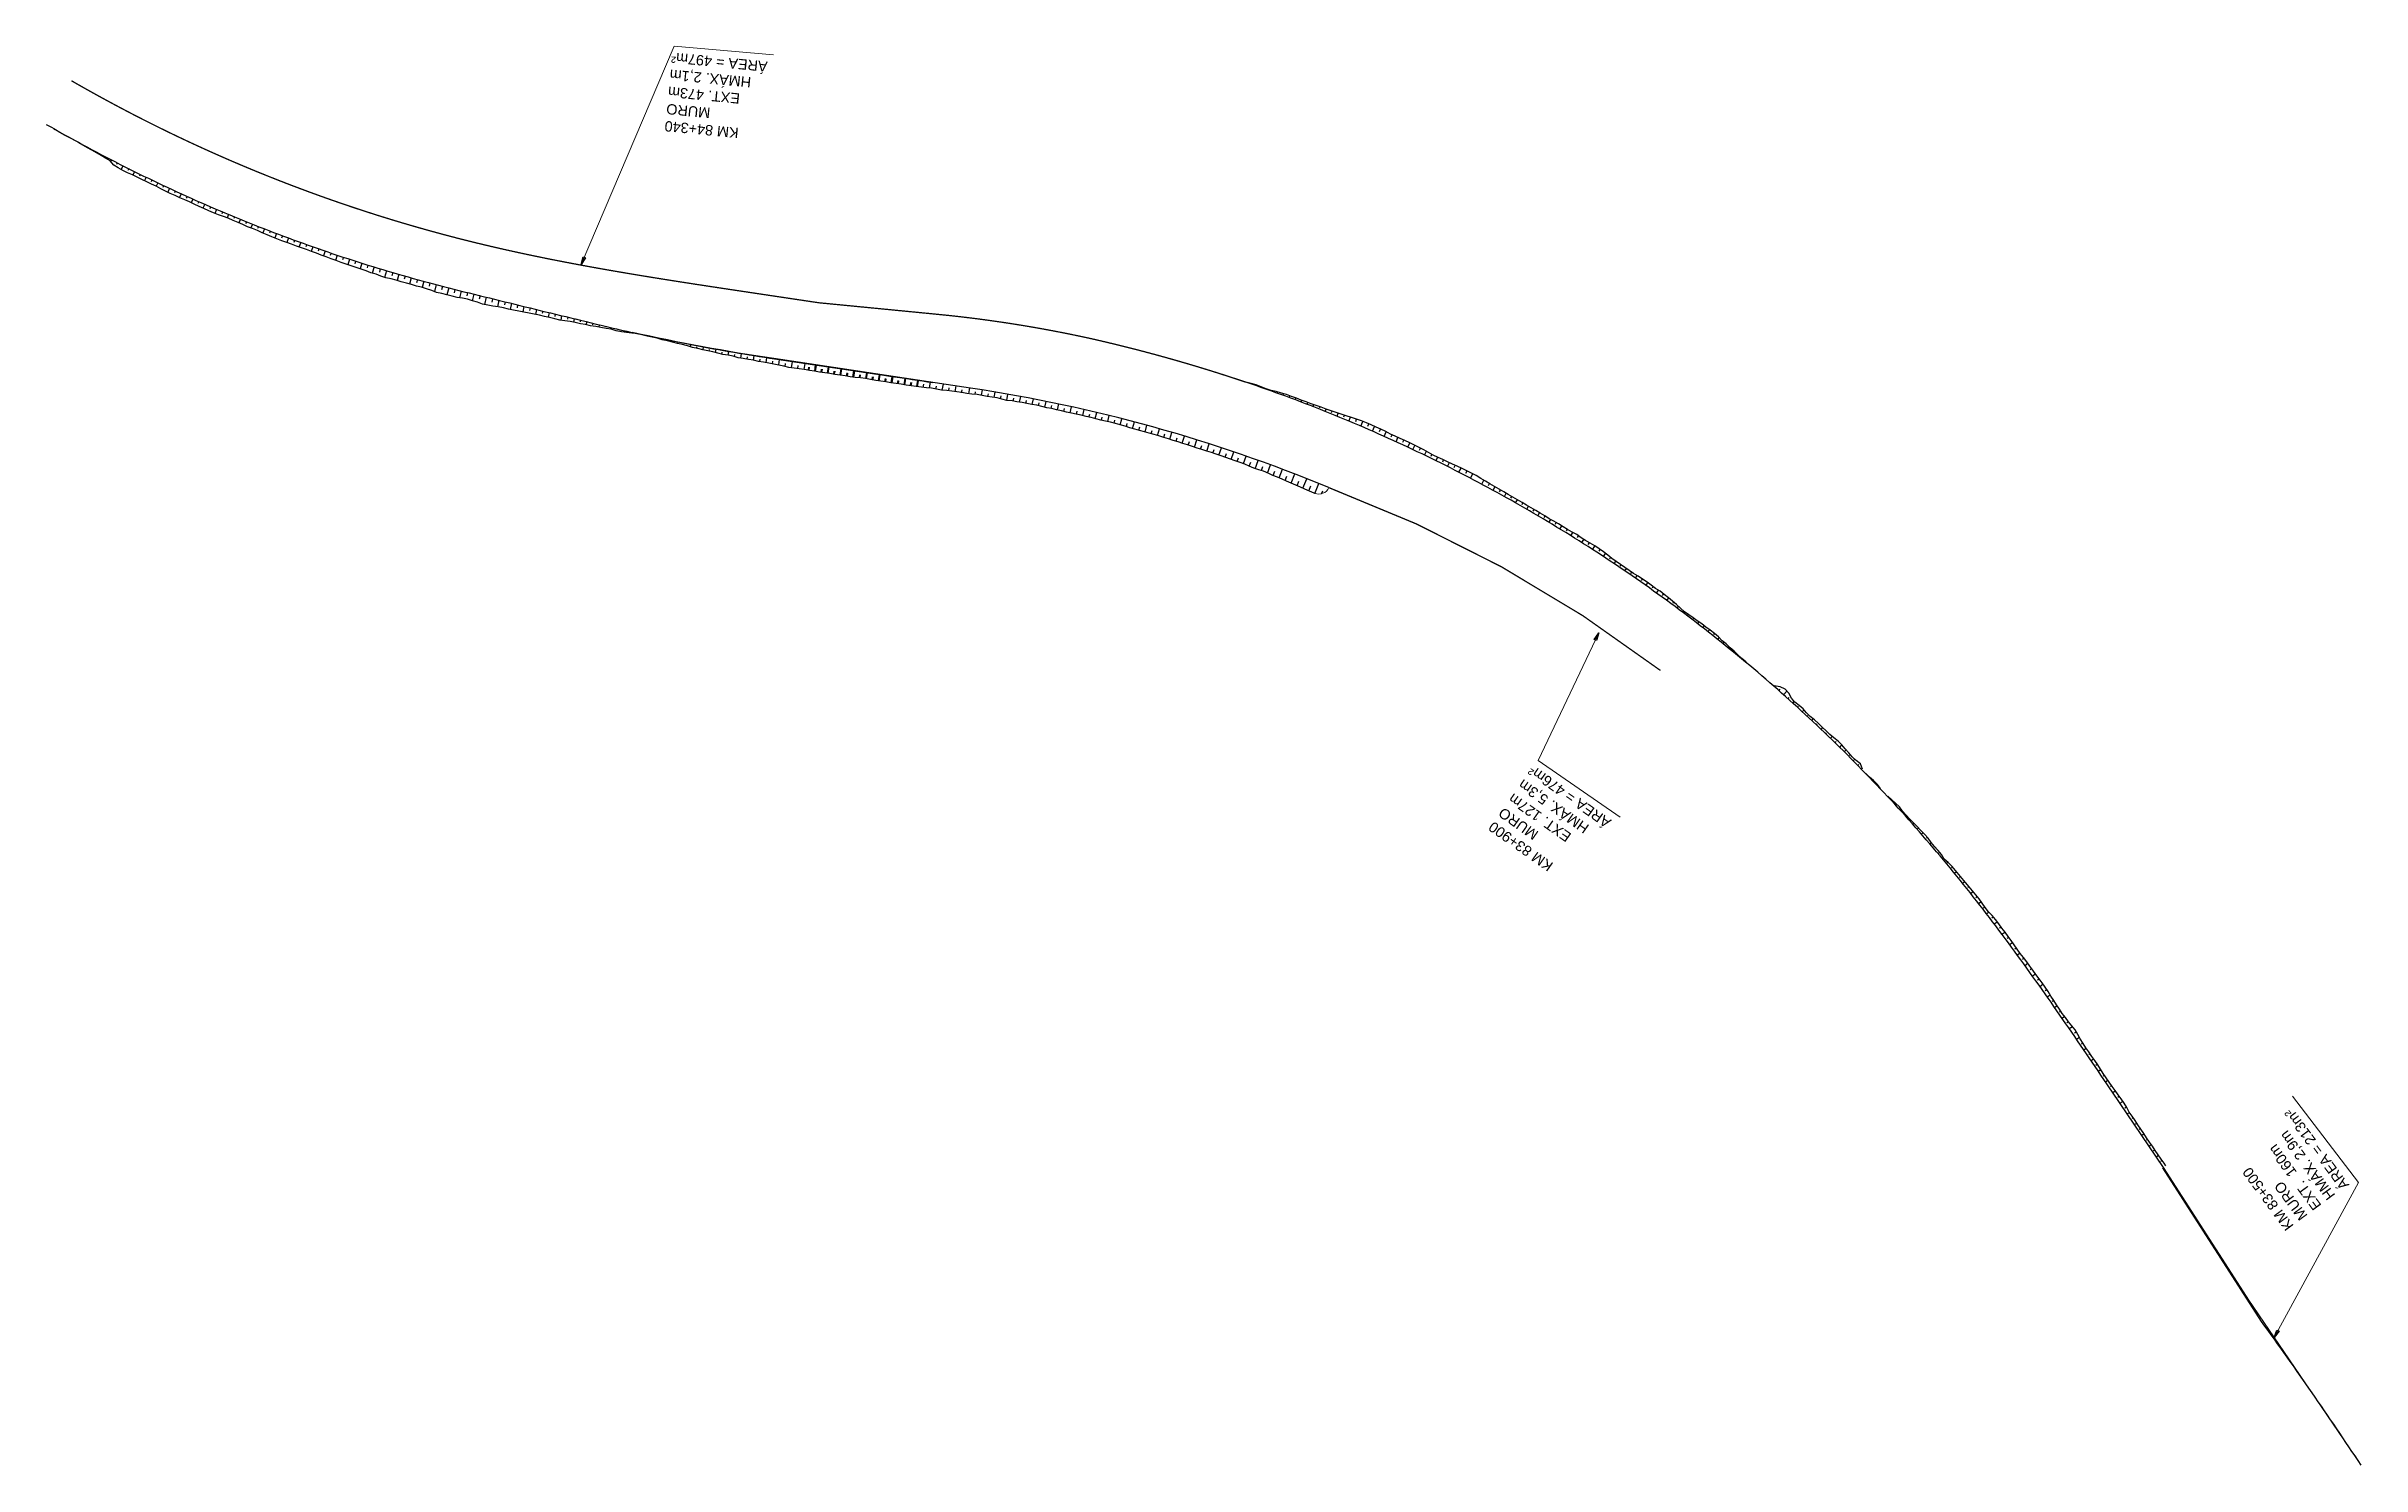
# Model space of a CAD drawing. Header units: metres. Extents: x 288738 to 324331, y 7399322 to 7465117.
# Drawn here: x 297290 to 298187, y 7451820 to 7452370 of the extents above; entities that cross this region are included whole.
import ezdxf

# ---------------------------------------------------------------- set-up
doc = ezdxf.new("R2010")
doc.units = ezdxf.units.M
doc.header["$LTSCALE"] = 10
for name, color, linetype in [('F-HZ-ATERRO-TALUDE', 110, 'Continuous'), ('F-HZ-MUROS', 210, 'Continuous'), ('F-HZ-PIANO-CORTE', 10, 'Continuous'), ('F-HZ-TALUDE', 2, 'Continuous')]:
    doc.layers.add(name, color=color, linetype=linetype)
doc.layers.add('U-HZ-TEXTO-MUROS', color=2, linetype='Continuous', lineweight=0)
doc.styles.add('ARIAL', font='arial.ttf')
doc.styles.add('DIM', font='arial.ttf', dxfattribs={"width": 0.8})
doc.dimstyles.new('U-1_2000', dxfattribs={"dimscale": 2, "dimtxt": 1.5, "dimasz": 0.75, "dimexe": 0.75, "dimexo": 0.75, "dimgap": 0.25, "dimtad": 1, "dimzin": 4, "dimtxsty": 'DIM', "dimblk": 'ARCHTICK', "dimcen": 0.7, "dimdle": 0.75, "dimclrd": 256, "dimclre": 256, "dimclrt": 256, "dimaunit": 1, "dimadec": 3, "dimazin": 2, "dimtfac": 1, "dimtofl": 0, "dimtmove": 0, "dimatfit": 3, "dimldrblk": 'CLOSEDBLANK', "dimfxl": 0, "dimtolj": 1, "dimtzin": 0, "dimlwd": -1, "dimlwe": -1, "dimarcsym": 0})

msp = doc.modelspace()

# ---------------------------------------------------------------- texts
at = {"layer": 'U-HZ-TEXTO-MUROS', "linetype": 'Continuous', "lineweight": -3, "char_height": 4, "style": 'ARIAL'}
for s, insert, attachment_point, rotation in [('KM 84+340\\PMURO \\PEXT.^I473m\\PHMÁX. 2,1m\\PÁREA = 497m²', (297532.137, 7452367.458, 701.702), 9, 174.490808), ('KM 83+900\\PMURO \\PEXT.^I127m\\PHMÁX. 5,3m\\PÁREA = 476m²', (297865.672, 7452091.487, 701.702), 9, 144.876065), ('KM 83+500\\PMURO \\PEXT.^I160m\\PHMÁX. 2,9m\\PÁREA = 213m²', (298181.921, 7451928.653), 7, 126.466792)]:
    msp.add_mtext(s, dxfattribs=dict(at, insert=insert, attachment_point=attachment_point, rotation=rotation))

# ---------------------------------------------------------------- blocks, each defined once
blk = doc.blocks.new('_ArchTick')
at = {"color": 0, "linetype": 'ByBlock', "const_width": 0.15}
blk.add_lwpolyline([(-0.5, -0.5), (0.5, 0.5)], dxfattribs=at)

# ---------------------------------------------------------------- linework, layer by layer
at = {"layer": 'F-HZ-ATERRO-TALUDE', "linetype": 'Continuous', "lineweight": -3}
for p, q in [((297293.159, 7452337.639), (297293.066, 7452337.475)), ((297295.67, 7452336.073), (297295.701, 7452336.129)), ((297297.854, 7452334.864), (297297.911, 7452334.966)), ((297300.085, 7452333.735), (297300.09, 7452333.746)), ((297304.088, 7452331.572), (297304.05, 7452331.502)), ((297306.289, 7452330.386), (297306.196, 7452330.213)), ((297308.494, 7452329.209), (297308.441, 7452329.109)), ((297310.704, 7452328.04), (297310.559, 7452327.765)), ((297312.919, 7452326.88), (297312.814, 7452326.679)), ((297315.138, 7452325.729), (297314.816, 7452325.104)), ((297317.362, 7452324.588), (297317.032, 7452323.941)), ((297319.591, 7452323.455), (297318.856, 7452322.001)), ((297321.824, 7452322.331), (297321.459, 7452321.602)), ((297324.062, 7452321.216), (297323.386, 7452319.853)), ((297326.304, 7452320.111), (297325.979, 7452319.448)), ((297328.551, 7452319.014), (297327.912, 7452317.699)), ((297330.802, 7452317.927), (297330.483, 7452317.264)), ((297333.057, 7452316.848), (297332.432, 7452315.534)), ((297335.317, 7452315.779), (297334.983, 7452315.07)), ((297337.582, 7452314.72), (297336.908, 7452313.273)), ((297339.85, 7452313.669), (297339.516, 7452312.944)), ((297342.122, 7452312.627), (297341.453, 7452311.157)), ((297344.399, 7452311.595), (297344.076, 7452310.878)), ((297346.681, 7452310.572), (297346.043, 7452309.142)), ((297348.966, 7452309.558), (297348.627, 7452308.791)), ((297351.255, 7452308.553), (297350.572, 7452306.989)), ((297353.548, 7452307.558), (297353.212, 7452306.779)), ((297355.846, 7452306.572), (297355.173, 7452304.995)), ((297358.147, 7452305.595), (297357.847, 7452304.884)), ((297360.452, 7452304.628), (297359.894, 7452303.29)), ((297362.761, 7452303.669), (297362.484, 7452302.997)), ((297365.074, 7452302.721), (297364.511, 7452301.34)), ((297367.391, 7452301.782), (297367.093, 7452301.042)), ((297369.712, 7452300.852), (297369.129, 7452299.39)), ((297372.036, 7452299.931), (297371.743, 7452299.186)), ((297374.364, 7452299.02), (297373.744, 7452297.427)), ((297376.696, 7452298.119), (297376.382, 7452297.301)), ((297379.032, 7452297.227), (297378.378, 7452295.507)), ((297381.37, 7452296.344), (297381.031, 7452295.439)), ((297383.713, 7452295.47), (297383.061, 7452293.712)), ((297386.059, 7452294.607), (297385.733, 7452293.717)), ((297388.409, 7452293.753), (297387.758, 7452291.953)), ((297390.762, 7452292.908), (297390.445, 7452292.022)), ((297393.118, 7452292.073), (297392.491, 7452290.292)), ((297395.478, 7452291.248), (297395.16, 7452290.333)), ((297397.841, 7452290.432), (297397.189, 7452288.531)), ((297400.207, 7452289.625), (297399.875, 7452288.643)), ((297402.577, 7452288.828), (297401.893, 7452286.782)), ((297404.95, 7452288.041), (297404.605, 7452286.995)), ((297407.326, 7452287.264), (297406.629, 7452285.12)), ((297409.705, 7452286.496), (297409.36, 7452285.42)), ((297412.087, 7452285.737), (297411.402, 7452283.57)), ((297414.472, 7452284.988), (297414.128, 7452283.885)), ((297416.861, 7452284.25), (297416.114, 7452281.819)), ((297419.252, 7452283.521), (297418.88, 7452282.293)), ((297421.646, 7452282.801), (297420.871, 7452280.203)), ((297424.043, 7452282.091), (297423.679, 7452280.851)), ((297426.443, 7452281.391), (297425.769, 7452279.062)), ((297428.846, 7452280.701), (297428.503, 7452279.498)), ((297431.251, 7452280.02), (297430.582, 7452277.635)), ((297433.66, 7452279.349), (297433.325, 7452278.138)), ((297436.07, 7452278.687), (297435.431, 7452276.336)), ((297438.484, 7452278.036), (297438.147, 7452276.778)), ((297440.901, 7452277.395), (297440.195, 7452274.718)), ((297443.319, 7452276.763), (297442.97, 7452275.415)), ((297445.741, 7452276.14), (297445.07, 7452273.507)), ((297448.165, 7452275.529), (297447.825, 7452274.171)), ((297450.591, 7452274.926), (297449.942, 7452272.291)), ((297453.019, 7452274.329), (297452.717, 7452273.083)), ((297455.446, 7452273.733), (297454.831, 7452271.145)), ((297457.874, 7452273.136), (297457.561, 7452271.794)), ((297460.302, 7452272.54), (297459.655, 7452269.724)), ((297462.73, 7452271.944), (297462.427, 7452270.602)), ((297465.158, 7452271.348), (297464.593, 7452268.805)), ((297467.586, 7452270.752), (297467.322, 7452269.546)), ((297470.014, 7452270.156), (297469.507, 7452267.799)), ((297472.442, 7452269.56), (297472.204, 7452268.438)), ((297474.87, 7452268.964), (297474.432, 7452266.859)), ((297477.297, 7452268.368), (297477.088, 7452267.346)), ((297479.725, 7452267.772), (297479.333, 7452265.823)), ((297482.153, 7452267.176), (297481.969, 7452266.247)), ((297484.581, 7452266.581), (297484.224, 7452264.752)), ((297487.009, 7452265.985), (297486.835, 7452265.08)), ((297489.437, 7452265.389), (297489.096, 7452263.592)), ((297491.865, 7452264.793), (297491.72, 7452264.015)), ((297494.293, 7452264.197), (297494.049, 7452262.871)), ((297496.721, 7452263.602), (297496.603, 7452262.953)), ((297499.149, 7452263.006), (297498.948, 7452261.883)), ((297501.578, 7452262.415), (297501.484, 7452261.884)), ((297504.009, 7452261.83), (297503.856, 7452260.953)), ((297506.442, 7452261.254), (297506.373, 7452260.858)), ((297508.876, 7452260.684), (297508.775, 7452260.094)), ((297511.312, 7452260.123), (297511.255, 7452259.785)), ((297513.75, 7452259.569), (297513.66, 7452259.028)), ((297516.189, 7452259.022), (297516.163, 7452258.86)), ((297955.478, 7452124.791), (297955.528, 7452124.849)), ((297959.197, 7452121.556), (297959.506, 7452121.909)), ((297960.866, 7452120.087), (297961.389, 7452120.679)), ((297962.674, 7452118.483), (297963.971, 7452119.94)), ((297964.453, 7452116.892), (297964.896, 7452117.385)), ((297966.257, 7452115.266), (297966.809, 7452115.876)), ((297968.093, 7452113.598), (297968.432, 7452113.969)), ((297969.929, 7452111.915), (297970.611, 7452112.655)), ((297971.754, 7452110.228), (297972.017, 7452110.512)), ((297973.577, 7452108.53), (297974.138, 7452109.13)), ((297975.392, 7452106.825), (297975.732, 7452107.184)), ((297977.204, 7452105.109), (297977.851, 7452105.79)), ((297979.008, 7452103.385), (297979.327, 7452103.718)), ((297980.804, 7452101.655), (297981.517, 7452102.393)), ((297982.584, 7452099.927), (297983.031, 7452100.385)), ((297984.363, 7452098.186), (297985.231, 7452099.069)), ((297984.382, 7452098.168), (297984.815, 7452098.609)), ((297986.153, 7452096.418), (297986.908, 7452097.18)), ((297987.917, 7452094.662), (297988.242, 7452094.988)), ((297989.672, 7452092.901), (297990.296, 7452093.52)), ((297991.419, 7452091.133), (297991.814, 7452091.522))]:
    msp.add_line(p, q, dxfattribs=at)
at = {"layer": 'F-HZ-MUROS', "linetype": 'Continuous', "lineweight": -3, "const_width": 0.5}
msp.add_lwpolyline([(297754.473, 7452239.594), (297752.533, 7452240.246), (297750.591, 7452240.892), (297748.646, 7452241.531), (297746.7, 7452242.164), (297744.751, 7452242.789), (297742.801, 7452243.409), (297740.848, 7452244.021), (297738.893, 7452244.627), (297736.936, 7452245.227), (297734.977, 7452245.819), (297733.017, 7452246.406), (297731.054, 7452246.985), (297729.089, 7452247.558), (297727.122, 7452248.124), (297725.153, 7452248.683), (297723.183, 7452249.236), (297721.21, 7452249.782), (297719.236, 7452250.322), (297717.26, 7452250.854), (297715.282, 7452251.38), (297713.303, 7452251.9), (297711.321, 7452252.412), (297709.338, 7452252.918), (297707.353, 7452253.417), (297705.367, 7452253.91), (297703.379, 7452254.395), (297701.389, 7452254.874), (297699.398, 7452255.344), (297697.406, 7452255.811), (297695.415, 7452256.273), (297693.42, 7452256.715), (297691.423, 7452257.146), (297689.426, 7452257.568), (297687.428, 7452257.983), (297685.429, 7452258.389), (297683.43, 7452258.787), (297681.43, 7452259.177), (297679.429, 7452259.558), (297677.427, 7452259.932), (297675.425, 7452260.297), (297673.423, 7452260.653), (297671.42, 7452261.002), (297669.416, 7452261.342), (297667.412, 7452261.674), (297665.408, 7452261.998), (297663.403, 7452262.314), (297661.398, 7452262.621), (297659.393, 7452262.92), (297657.387, 7452263.211), (297655.381, 7452263.494), (297653.375, 7452263.768), (297651.368, 7452264.035), (297649.361, 7452264.293), (297647.354, 7452264.543), (297645.347, 7452264.785), (297643.34, 7452265.018), (297641.332, 7452265.244), (297639.324, 7452265.461), (297637.316, 7452265.67), (297635.308, 7452265.871), (297633.3, 7452266.067), (297631.293, 7452266.263), (297629.287, 7452266.459), (297627.282, 7452266.654), (297625.278, 7452266.85), (297623.276, 7452267.045), (297621.274, 7452267.24), (297619.273, 7452267.435), (297617.272, 7452267.63), (297615.273, 7452267.825), (297613.275, 7452268.019), (297611.277, 7452268.214), (297609.28, 7452268.409), (297607.284, 7452268.603), (297605.289, 7452268.797), (297603.294, 7452268.992), (297601.3, 7452269.186), (297589.341, 7452270.35), (297587.36, 7452270.628), (297565.603, 7452273.887), (297563.625, 7452274.183), (297561.647, 7452274.479), (297559.671, 7452274.776), (297557.694, 7452275.073), (297555.719, 7452275.37), (297553.744, 7452275.667), (297551.769, 7452275.965), (297549.795, 7452276.263), (297547.822, 7452276.561), (297545.85, 7452276.861), (297543.878, 7452277.162), (297541.907, 7452277.464), (297539.937, 7452277.767), (297537.968, 7452278.072), (297535.999, 7452278.379), (297534.032, 7452278.687), (297532.065, 7452278.996), (297530.099, 7452279.307), (297528.133, 7452279.62), (297526.169, 7452279.935), (297524.206, 7452280.252), (297522.244, 7452280.572), (297520.282, 7452280.894), (297518.322, 7452281.219), (297516.363, 7452281.547), (297514.404, 7452281.877), (297512.447, 7452282.21), (297510.491, 7452282.545), (297508.536, 7452282.884), (297506.582, 7452283.226), (297504.629, 7452283.571), (297502.677, 7452283.92), (297500.727, 7452284.273), (297498.778, 7452284.629), (297496.83, 7452284.989), (297494.883, 7452285.353), (297492.938, 7452285.721), (297490.994, 7452286.092), (297489.052, 7452286.468), (297487.11, 7452286.848), (297485.171, 7452287.233), (297483.232, 7452287.622), (297481.296, 7452288.016), (297479.361, 7452288.415), (297477.427, 7452288.819), (297475.495, 7452289.227), (297473.565, 7452289.641), (297471.636, 7452290.06), (297469.709, 7452290.485), (297467.784, 7452290.914), (297465.861, 7452291.349), (297463.939, 7452291.789), (297462.019, 7452292.235), (297460.102, 7452292.688), (297458.186, 7452293.146), (297456.272, 7452293.61), (297454.361, 7452294.08), (297452.45, 7452294.557), (297450.542, 7452295.04), (297448.635, 7452295.529), (297446.73, 7452296.024), (297444.826, 7452296.526), (297442.924, 7452297.034), (297441.023, 7452297.548), (297439.125, 7452298.069), (297437.228, 7452298.596), (297435.333, 7452299.129), (297433.439, 7452299.668), (297431.548, 7452300.213), (297429.658, 7452300.765), (297427.77, 7452301.323), (297425.884, 7452301.887), (297423.999, 7452302.457), (297422.117, 7452303.034), (297420.237, 7452303.617), (297418.358, 7452304.206), (297416.481, 7452304.801), (297414.607, 7452305.402), (297412.734, 7452306.01), (297410.864, 7452306.623), (297408.995, 7452307.243), (297407.129, 7452307.869), (297405.264, 7452308.501), (297403.402, 7452309.14), (297401.541, 7452309.784), (297399.683, 7452310.434), (297397.827, 7452311.091), (297395.974, 7452311.754), (297394.122, 7452312.423), (297392.273, 7452313.098), (297390.425, 7452313.779), (297388.581, 7452314.466), (297386.738, 7452315.159), (297384.898, 7452315.858), (297383.06, 7452316.564), (297381.224, 7452317.275), (297379.391, 7452317.992), (297377.56, 7452318.716), (297375.731, 7452319.445), (297373.905, 7452320.181), (297372.081, 7452320.922), (297370.26, 7452321.67), (297368.441, 7452322.423), (297366.625, 7452323.183), (297364.811, 7452323.948), (297363, 7452324.72), (297361.191, 7452325.497), (297359.385, 7452326.281), (297357.582, 7452327.07), (297355.781, 7452327.865), (297353.982, 7452328.666), (297352.187, 7452329.474), (297350.394, 7452330.287), (297348.603, 7452331.106), (297346.816, 7452331.93), (297345.031, 7452332.761), (297343.249, 7452333.598), (297341.47, 7452334.44), (297339.693, 7452335.288), (297337.919, 7452336.143), (297336.148, 7452337.003), (297334.38, 7452337.868), (297332.615, 7452338.74), (297330.853, 7452339.618), (297329.093, 7452340.501), (297327.337, 7452341.39), (297325.583, 7452342.285), (297323.833, 7452343.185), (297322.085, 7452344.092), (297320.34, 7452345.004), (297318.599, 7452345.922), (297316.86, 7452346.845), (297315.125, 7452347.775), (297313.392, 7452348.71), (297311.663, 7452349.651), (297309.936, 7452350.597), (297308.213, 7452351.549), (297306.493, 7452352.507), (297304.776, 7452353.47), (297303.063, 7452354.439), (297302.683, 7452354.655), (297301.352, 7452355.414), (297299.645, 7452356.395)], dxfattribs=at)
for points in [[(297914.995, 7452127.919, 0.0739612), (297786.525, 7452198.787, 0.0517196)], [(298186.304, 7451820.08, 0.0003974), (298142.974, 7451883.752), (298109.756, 7451935.41)]]:
    msp.add_lwpolyline(points, format="xyb", dxfattribs=at)
at = {"layer": 'F-HZ-MUROS', "linetype": 'Continuous', "lineweight": -3}
msp.add_lwpolyline([(298186.304, 7451820.08, 0.0104382), (298147.803, 7451875.662), (298109.507, 7451935.241)], format="xyb", dxfattribs=at)
at = {"layer": 'F-HZ-PIANO-CORTE'}
for p, q in [((297522.372, 7452257.537), (297522.383, 7452257.602)), ((297522.372, 7452257.537), (297522.383, 7452257.602)), ((297524.823, 7452257.044), (297524.839, 7452257.148)), ((297524.823, 7452257.044), (297524.839, 7452257.148)), ((297527.235, 7452256.39), (297527.255, 7452256.514)), ((297527.235, 7452256.39), (297527.255, 7452256.514)), ((297529.658, 7452255.777), (297529.715, 7452256.136)), ((297529.658, 7452255.777), (297529.715, 7452256.136)), ((297532.084, 7452255.172), (297532.12, 7452255.406)), ((297532.084, 7452255.172), (297532.12, 7452255.406)), ((297534.52, 7452254.611), (297534.604, 7452255.152)), ((297534.52, 7452254.611), (297534.604, 7452255.152)), ((297536.947, 7452254.013), (297536.998, 7452254.342)), ((297536.947, 7452254.013), (297536.998, 7452254.342)), ((297539.357, 7452253.347), (297539.487, 7452254.201)), ((297539.357, 7452253.347), (297539.487, 7452254.201)), ((297541.789, 7452252.776), (297541.862, 7452253.256)), ((297541.789, 7452252.776), (297541.862, 7452253.256)), ((297544.217, 7452252.18), (297544.383, 7452253.278)), ((297544.217, 7452252.18), (297544.383, 7452253.278)), ((297546.653, 7452251.62), (297546.744, 7452252.224)), ((297546.653, 7452251.62), (297546.744, 7452252.224)), ((297549.099, 7452251.109), (297549.292, 7452252.385)), ((297549.099, 7452251.109), (297549.292, 7452252.385)), ((297551.507, 7452250.441), (297551.621, 7452251.197)), ((297551.507, 7452250.441), (297551.621, 7452251.197)), ((297553.977, 7452250.098), (297554.191, 7452251.525)), ((297553.977, 7452250.098), (297554.191, 7452251.525)), ((297556.409, 7452249.529), (297556.528, 7452250.317)), ((297556.409, 7452249.529), (297556.528, 7452250.317)), ((297558.829, 7452248.915), (297559.096, 7452250.695)), ((297558.829, 7452248.915), (297559.096, 7452250.695)), ((297561.298, 7452248.529), (297561.43, 7452249.41)), ((297561.298, 7452248.529), (297561.43, 7452249.41)), ((297563.768, 7452248.143), (297564.03, 7452249.892)), ((297563.768, 7452248.143), (297564.03, 7452249.892)), ((297566.202, 7452247.581), (297566.346, 7452248.542)), ((297566.202, 7452247.581), (297566.346, 7452248.542)), ((297568.664, 7452247.165), (297568.957, 7452249.122)), ((297568.664, 7452247.165), (297568.957, 7452249.122)), ((297571.116, 7452246.681), (297571.271, 7452247.714)), ((297571.116, 7452246.681), (297571.271, 7452247.714)), ((297573.581, 7452246.268), (297573.897, 7452248.377)), ((297573.581, 7452246.268), (297573.897, 7452248.377)), ((297576.006, 7452245.66), (297576.182, 7452246.834)), ((297576.006, 7452245.66), (297576.182, 7452246.834)), ((297578.454, 7452245.154), (297578.826, 7452247.639)), ((297578.454, 7452245.154), (297578.826, 7452247.639)), ((297580.934, 7452244.87), (297581.114, 7452246.069)), ((297580.934, 7452244.87), (297581.114, 7452246.069)), ((297583.416, 7452244.574), (297583.764, 7452246.899)), ((297583.416, 7452244.574), (297583.764, 7452246.899)), ((297585.009, 7452244.242), (297585.19, 7452245.45)), ((297585.31, 7452244.178), (297585.492, 7452245.396)), ((297587.478, 7452243.852), (297587.842, 7452246.288)), ((297587.78, 7452243.797), (297588.147, 7452246.243)), ((297592.414, 7452243.064), (297592.786, 7452245.548)), ((297592.717, 7452243.013), (297593.09, 7452245.502)), ((297589.941, 7452243.431), (297590.128, 7452244.675)), ((297590.247, 7452243.391), (297590.432, 7452244.632)), ((297594.887, 7452242.701), (297595.072, 7452243.939)), ((297595.192, 7452242.66), (297595.377, 7452243.896)), ((297597.351, 7452242.28), (297597.729, 7452244.808)), ((297597.656, 7452242.236), (297598.034, 7452244.762)), ((297599.826, 7452241.931), (297600.014, 7452243.184)), ((297600.131, 7452241.889), (297600.319, 7452243.141)), ((297602.296, 7452241.546), (297602.674, 7452244.067)), ((297602.599, 7452241.491), (297602.979, 7452244.021)), ((297604.777, 7452241.268), (297604.96, 7452242.482)), ((297605.084, 7452241.245), (297605.265, 7452242.449)), ((297607.263, 7452241.011), (297607.612, 7452243.327)), ((297607.563, 7452240.943), (297607.916, 7452243.282)), ((297609.705, 7452240.476), (297609.893, 7452241.717)), ((297610.007, 7452240.417), (297610.196, 7452241.664)), ((297612.171, 7452240.072), (297612.553, 7452242.587)), ((297612.476, 7452240.034), (297612.857, 7452242.542)), ((297614.65, 7452239.754), (297614.838, 7452240.985)), ((297614.955, 7452239.714), (297615.143, 7452240.943)), ((297617.12, 7452239.365), (297617.501, 7452241.846)), ((297617.424, 7452239.322), (297617.805, 7452241.801)), ((297619.593, 7452238.998), (297619.784, 7452240.237)), ((297619.896, 7452238.949), (297620.088, 7452240.19)), ((297622.065, 7452238.627), (297622.45, 7452241.105)), ((297622.37, 7452238.585), (297622.755, 7452241.06)), ((297624.54, 7452238.276), (297624.733, 7452239.505)), ((297624.844, 7452238.232), (297625.037, 7452239.46)), ((297627.01, 7452237.892), (297627.401, 7452240.364)), ((297627.315, 7452237.85), (297627.706, 7452240.318)), ((297629.49, 7452237.58), (297629.683, 7452238.787)), ((297631.981, 7452237.373), (297632.344, 7452239.624)), ((297634.44, 7452236.952), (297634.627, 7452238.103)), ((297636.897, 7452236.497), (297637.289, 7452238.883)), ((297639.383, 7452236.238), (297639.572, 7452237.375)), ((297641.858, 7452235.889), (297642.236, 7452238.133)), ((297644.334, 7452235.54), (297644.521, 7452236.642)), ((297647.114, 7452235.152), (297647.495, 7452237.355)), ((297652.075, 7452234.536), (297652.441, 7452236.596)), ((297757.079, 7452238.706), (297757.141, 7452238.886)), ((297759.483, 7452238.017), (297759.527, 7452238.145)), ((297761.795, 7452237.066), (297761.855, 7452237.235)), ((297764.186, 7452236.334), (297764.223, 7452236.437)), ((297649.596, 7452234.85), (297649.782, 7452235.915)), ((297654.524, 7452234.035), (297654.719, 7452235.118)), ((297656.995, 7452233.659), (297657.386, 7452235.793)), ((297659.436, 7452233.139), (297659.644, 7452234.258)), ((297661.867, 7452232.558), (297662.318, 7452234.951)), ((297664.349, 7452232.27), (297664.564, 7452233.392)), ((297666.814, 7452231.858), (297667.244, 7452234.065)), ((297669.271, 7452231.405), (297669.489, 7452232.506)), ((297671.728, 7452230.945), (297672.17, 7452233.138)), ((297674.18, 7452230.467), (297674.404, 7452231.562)), ((297676.606, 7452229.865), (297677.086, 7452232.168)), ((297679.075, 7452229.491), (297679.306, 7452230.58)), ((297681.492, 7452228.861), (297681.988, 7452231.158)), ((297683.918, 7452228.261), (297684.18, 7452229.448)), ((297686.36, 7452227.724), (297686.894, 7452230.104)), ((297688.805, 7452227.203), (297689.075, 7452228.382)), ((297691.251, 7452226.692), (297691.791, 7452229.008)), ((297696.104, 7452225.493), (297696.68, 7452227.87)), ((297766.485, 7452235.391), (297766.653, 7452235.856)), ((297768.936, 7452234.831), (297769.044, 7452235.126)), ((297771.17, 7452233.674), (297771.412, 7452234.326)), ((297773.633, 7452233.13), (297773.757, 7452233.459)), ((297775.845, 7452231.917), (297776.101, 7452232.59)), ((297778.311, 7452231.375), (297778.446, 7452231.725)), ((297780.502, 7452230.122), (297780.805, 7452230.898)), ((297782.992, 7452229.636), (297783.16, 7452230.062)), ((297785.144, 7452228.29), (297785.498, 7452229.176)), ((297787.663, 7452227.878), (297787.873, 7452228.395)), ((297789.762, 7452226.422), (297790.234, 7452227.574)), ((297693.678, 7452226.094), (297693.957, 7452227.269)), ((297698.522, 7452224.857), (297698.821, 7452226.071)), ((297700.965, 7452224.326), (297701.559, 7452226.69)), ((297703.4, 7452223.762), (297703.697, 7452224.923)), ((297705.817, 7452223.124), (297706.428, 7452225.47)), ((297708.196, 7452222.354), (297708.526, 7452223.599)), ((297710.592, 7452221.642), (297711.284, 7452224.207)), ((297712.996, 7452220.958), (297713.354, 7452222.259)), ((297715.404, 7452220.286), (297716.135, 7452222.903)), ((297717.809, 7452219.601), (297718.183, 7452220.918)), ((297720.215, 7452218.923), (297720.975, 7452221.557)), ((297722.618, 7452218.233), (297723.004, 7452219.551)), ((297725.005, 7452217.49), (297725.804, 7452220.169)), ((297729.774, 7452215.987), (297730.621, 7452218.741)), ((297792.332, 7452226.122), (297792.6, 7452226.769)), ((297794.351, 7452224.522), (297794.998, 7452226.065)), ((297796.997, 7452224.39), (297797.35, 7452225.223)), ((297798.929, 7452222.582), (297799.72, 7452224.429)), ((297801.623, 7452222.539), (297802.031, 7452223.481)), ((297803.498, 7452220.602), (297804.317, 7452222.469)), ((297806.192, 7452220.532), (297806.607, 7452221.467)), ((297808.05, 7452218.584), (297808.827, 7452220.318)), ((297810.692, 7452218.383), (297811.065, 7452219.205)), ((297727.391, 7452216.744), (297727.802, 7452218.102)), ((297732.152, 7452215.216), (297732.588, 7452216.614)), ((297734.523, 7452214.423), (297735.426, 7452217.271)), ((297736.899, 7452213.646), (297737.362, 7452215.084)), ((297739.284, 7452212.897), (297740.22, 7452215.761)), ((297741.67, 7452212.153), (297742.141, 7452213.571)), ((297744.037, 7452211.35), (297744.999, 7452214.209)), ((297746.403, 7452210.545), (297746.893, 7452211.982)), ((297748.755, 7452209.701), (297749.765, 7452212.618)), ((297751.106, 7452208.853), (297751.624, 7452210.33)), ((297753.471, 7452208.045), (297754.518, 7452210.985)), ((297812.588, 7452216.527), (297813.343, 7452218.176)), ((297815.238, 7452216.319), (297815.624, 7452217.153)), ((297817.111, 7452214.433), (297817.898, 7452216.115)), ((297819.1, 7452213.497), (297819.876, 7452215.138)), ((297821.731, 7452213.224), (297822.112, 7452214.02)), ((297823.596, 7452211.348), (297824.332, 7452212.873)), ((297826.17, 7452210.95), (297826.506, 7452211.638)), ((297828.072, 7452209.165), (297828.748, 7452210.536)), ((297830.67, 7452208.796), (297831.037, 7452209.532)), ((297755.752, 7452207.025), (297756.317, 7452208.591)), ((297758.07, 7452206.097), (297759.247, 7452209.316)), ((297760.456, 7452205.35), (297761.033, 7452206.907)), ((297762.775, 7452204.423), (297763.97, 7452207.603)), ((297765.062, 7452203.415), (297765.694, 7452205.074)), ((297767.391, 7452202.506), (297768.68, 7452205.849)), ((297769.69, 7452201.525), (297770.361, 7452203.241)), ((297771.965, 7452200.489), (297773.377, 7452204.056)), ((297774.251, 7452199.477), (297774.986, 7452201.31)), ((297776.552, 7452198.501), (297778.062, 7452202.22)), ((297832.532, 7452206.943), (297833.285, 7452208.439)), ((297835.154, 7452206.603), (297835.553, 7452207.388)), ((297836.974, 7452204.684), (297837.8, 7452206.293)), ((297839.632, 7452204.404), (297840.079, 7452205.265)), ((297841.394, 7452202.391), (297842.285, 7452204.091)), ((297845.792, 7452200.062), (297846.635, 7452201.64)), ((297778.854, 7452197.525), (297779.627, 7452199.406)), ((297781.149, 7452196.533), (297782.734, 7452200.343)), ((297783.793, 7452196.372), (297784.255, 7452197.468)), ((297848.379, 7452199.616), (297848.774, 7452200.347)), ((297850.173, 7452197.697), (297850.908, 7452199.044)), ((297852.721, 7452197.155), (297853.082, 7452197.811)), ((297854.541, 7452195.291), (297855.268, 7452196.598)), ((297857.072, 7452194.706), (297857.426, 7452195.337)), ((297858.89, 7452192.849), (297859.58, 7452194.068)), ((297861.405, 7452192.224), (297861.754, 7452192.833)), ((297863.218, 7452190.37), (297863.911, 7452191.57)), ((297865.713, 7452189.698), (297866.052, 7452190.278)), ((297867.527, 7452187.857), (297868.197, 7452188.994)), ((297870.015, 7452187.16), (297870.356, 7452187.734)), ((297871.814, 7452185.307), (297872.48, 7452186.417)), ((297874.306, 7452184.61), (297874.664, 7452185.2)), ((297876.078, 7452182.724), (297876.807, 7452183.915)), ((297878.581, 7452182.032), (297878.959, 7452182.644)), ((297880.322, 7452180.105), (297881.103, 7452181.359)), ((297882.842, 7452179.437), (297883.252, 7452180.089)), ((297884.538, 7452177.454), (297885.312, 7452178.673)), ((297887.049, 7452176.756), (297887.46, 7452177.397)), ((297888.735, 7452174.767), (297889.605, 7452176.114)), ((297891.262, 7452174.078), (297891.698, 7452174.746)), ((297892.908, 7452172.046), (297893.72, 7452173.282)), ((297895.331, 7452171.204), (297895.681, 7452171.731)), ((297897.055, 7452169.294), (297897.71, 7452170.271)), ((297899.439, 7452168.366), (297899.753, 7452168.831)), ((297901.189, 7452166.5), (297901.799, 7452167.395)), ((297903.561, 7452165.547), (297903.874, 7452166.003)), ((297905.298, 7452163.674), (297905.979, 7452164.657)), ((297907.703, 7452162.762), (297908.063, 7452163.276)), ((297909.382, 7452160.816), (297910.157, 7452161.914)), ((297911.772, 7452159.876), (297912.13, 7452160.378)), ((297913.436, 7452157.927), (297914.208, 7452159.001)), ((297915.831, 7452156.994), (297916.21, 7452157.517)), ((297917.469, 7452155.004), (297918.199, 7452156.003)), ((297919.8, 7452153.97), (297920.125, 7452154.41)), ((297921.47, 7452152.052), (297921.968, 7452152.721)), ((297923.651, 7452150.815), (297923.839, 7452151.065)), ((297925.457, 7452149.062), (297925.838, 7452149.566)), ((297927.676, 7452147.864), (297927.913, 7452148.173)), ((297929.419, 7452146.036), (297929.914, 7452146.679)), ((297931.673, 7452144.875), (297931.956, 7452145.239)), ((297933.359, 7452142.977), (297933.934, 7452143.71)), ((297935.642, 7452141.846), (297935.966, 7452142.256)), ((297937.267, 7452139.89), (297937.79, 7452140.547)), ((297939.425, 7452138.603), (297939.64, 7452138.871)), ((297941.147, 7452136.773), (297941.491, 7452137.198)), ((297943.202, 7452135.35), (297943.324, 7452135.499)), ((297945.01, 7452133.617), (297945.189, 7452133.834)), ((297946.986, 7452132.09), (297947.04, 7452132.155)), ((297948.851, 7452130.426), (297948.919, 7452130.508)), ((297950.769, 7452128.826), (297950.776, 7452128.834)), ((297995.833, 7452086.601), (297995.919, 7452086.684)), ((297997.651, 7452084.885), (297997.74, 7452084.971)), ((297999.28, 7452082.994), (297999.459, 7452083.163)), ((298004.516, 7452077.647), (298004.639, 7452077.761)), ((298006.078, 7452075.702), (298006.483, 7452076.073)), ((298007.954, 7452074.052), (298008.155, 7452074.236)), ((298009.423, 7452072.025), (298009.702, 7452072.277)), ((298011.262, 7452070.322), (298011.434, 7452070.475)), ((298012.747, 7452068.309), (298013.23, 7452068.737)), ((298014.657, 7452066.664), (298014.914, 7452066.89)), ((298016.044, 7452064.561), (298016.628, 7452065.07)), ((298018.004, 7452062.957), (298018.327, 7452063.236)), ((298019.309, 7452060.788), (298019.902, 7452061.297)), ((298021.21, 7452059.128), (298021.489, 7452059.365)), ((298022.544, 7452056.985), (298023.146, 7452057.494)), ((298024.347, 7452055.269), (298024.558, 7452055.446)), ((298025.713, 7452053.198), (298026.254, 7452053.647)), ((298027.667, 7452051.592), (298028.04, 7452051.899)), ((298028.875, 7452049.355), (298029.651, 7452049.989)), ((298030.833, 7452047.729), (298031.218, 7452048.04)), ((298032.013, 7452045.474), (298032.825, 7452046.126)), ((298034.006, 7452043.872), (298034.441, 7452044.218)), ((298035.121, 7452041.571), (298036.04, 7452042.296)), ((298037.15, 7452039.993), (298037.638, 7452040.376)), ((298038.196, 7452037.646), (298039.095, 7452038.345)), ((298040.154, 7452036.006), (298040.585, 7452036.339)), ((298041.246, 7452033.696), (298042.1, 7452034.351)), ((298043.271, 7452032.113), (298043.789, 7452032.507)), ((298044.259, 7452029.735), (298045.395, 7452030.594)), ((298046.319, 7452028.162), (298046.879, 7452028.582)), ((298047.255, 7452025.744), (298048.392, 7452026.592)), ((298049.297, 7452024.152), (298049.851, 7452024.562)), ((298050.227, 7452021.735), (298051.339, 7452022.554)), ((298052.235, 7452020.112), (298052.765, 7452020.501)), ((298053.176, 7452017.708), (298054.207, 7452018.458)), ((298055.197, 7452016.092), (298055.753, 7452016.494)), ((298056.101, 7452013.668), (298057.281, 7452014.518)), ((298058.138, 7452012.057), (298058.718, 7452012.473)), ((298059.01, 7452009.61), (298060.179, 7452010.444)), ((298061.067, 7452008.01), (298061.676, 7452008.442)), ((298061.9, 7452005.54), (298063.136, 7452006.413)), ((298063.949, 7452003.928), (298064.559, 7452004.357)), ((298064.773, 7452001.459), (298065.904, 7452002.251)), ((298066.742, 7451999.789), (298067.279, 7452000.164)), ((298067.631, 7451997.365), (298068.64, 7451998.067)), ((298069.532, 7451995.645), (298070.008, 7451995.976)), ((298070.476, 7451993.264), (298071.433, 7451993.925)), ((298072.427, 7451991.579), (298072.962, 7451991.947)), ((298073.304, 7451989.16), (298074.55, 7451990.017)), ((298075.344, 7451987.538), (298075.975, 7451987.971)), ((298076.12, 7451985.052), (298077.209, 7451985.797)), ((298078.036, 7451983.337), (298078.544, 7451983.683)), ((298078.936, 7451980.927), (298079.899, 7451981.583)), ((298080.826, 7451979.191), (298081.31, 7451979.52)), ((298081.746, 7451976.796), (298082.71, 7451977.45)), ((298083.644, 7451975.064), (298084.14, 7451975.4)), ((298084.551, 7451972.661), (298085.479, 7451973.289)), ((298086.399, 7451970.894), (298086.846, 7451971.196)), ((298087.354, 7451968.522), (298088.259, 7451969.134)), ((298089.215, 7451966.763), (298089.676, 7451967.075)), ((298090.155, 7451964.382), (298091.135, 7451965.045)), ((298092.082, 7451962.669), (298092.609, 7451963.026)), ((298092.955, 7451960.242), (298094.045, 7451960.98)), ((298094.886, 7451958.532), (298095.416, 7451958.89)), ((298095.752, 7451956.109), (298096.661, 7451956.724)), ((298097.621, 7451954.356), (298098.09, 7451954.673)), ((298098.553, 7451951.969), (298099.44, 7451952.569)), ((298100.383, 7451950.189), (298100.813, 7451950.48)), ((298101.354, 7451947.828), (298102.246, 7451948.432)), ((298103.178, 7451946.045), (298103.602, 7451946.332)), ((298104.155, 7451943.688), (298105.007, 7451944.265)), ((298105.984, 7451941.908), (298106.413, 7451942.198)), ((298106.956, 7451939.548), (298107.865, 7451940.163)), ((298108.83, 7451937.798), (298109.304, 7451938.118))]:
    msp.add_line(p, q, dxfattribs=at)
at = {"layer": 'F-HZ-TALUDE', "linetype": 'Continuous', "lineweight": -3}
for p, q in [((297293.39, 7452337.401), (297292.93, 7452337.506)), ((297496.961, 7452263.543), (297494.993, 7452264.026)), ((297573.916, 7452248.374), (297611.47, 7452242.75)), ((297955.817, 7452124.584), (297954.309, 7452125.97))]:
    msp.add_line(p, q, dxfattribs=at)
at = {"layer": 'F-HZ-TALUDE', "linetype": 'Continuous', "lineweight": -3, "flags": 128}
for points in [[(297289.907, 7452339.501), (297291.669, 7452338.488), (297293.043, 7452337.705), (297293.436, 7452337.482), (297295.205, 7452336.481), (297296.978, 7452335.486), (297298.754, 7452334.497), (297300.534, 7452333.514), (297302.316, 7452332.536), (297304.102, 7452331.565), (297305.891, 7452330.599), (297307.683, 7452329.64), (297309.479, 7452328.686), (297311.277, 7452327.738), (297313.079, 7452326.796), (297314.883, 7452325.86), (297316.691, 7452324.93), (297318.502, 7452324.006), (297320.316, 7452323.088), (297322.133, 7452322.176), (297323.953, 7452321.27), (297325.775, 7452320.37), (297327.601, 7452319.476), (297329.43, 7452318.588), (297331.261, 7452317.706), (297333.096, 7452316.83), (297334.933, 7452315.96), (297336.774, 7452315.096), (297338.617, 7452314.238), (297340.463, 7452313.386), (297342.311, 7452312.54), (297344.163, 7452311.701), (297346.017, 7452310.867), (297347.874, 7452310.04), (297349.734, 7452309.219), (297351.596, 7452308.404), (297353.461, 7452307.595), (297355.329, 7452306.792), (297357.199, 7452305.995), (297359.072, 7452305.205), (297360.948, 7452304.421), (297362.826, 7452303.643), (297364.707, 7452302.871), (297366.59, 7452302.105), (297368.476, 7452301.345), (297370.364, 7452300.592), (297372.255, 7452299.845), (297374.148, 7452299.104), (297376.043, 7452298.37), (297377.941, 7452297.641), (297379.842, 7452296.919), (297381.745, 7452296.203), (297383.65, 7452295.494), (297385.557, 7452294.79), (297387.467, 7452294.094), (297389.379, 7452293.403), (297391.293, 7452292.718), (297393.21, 7452292.04), (297395.128, 7452291.369), (297397.049, 7452290.703), (297398.972, 7452290.044), (297400.898, 7452289.391), (297402.825, 7452288.745), (297404.755, 7452288.105), (297406.686, 7452287.471), (297408.62, 7452286.844), (297410.556, 7452286.223), (297412.494, 7452285.608), (297414.434, 7452285), (297416.376, 7452284.398), (297418.319, 7452283.803), (297420.265, 7452283.214), (297422.213, 7452282.632), (297424.162, 7452282.055), (297426.114, 7452281.486), (297428.067, 7452280.922), (297430.022, 7452280.366), (297431.979, 7452279.815), (297433.938, 7452279.271), (297435.899, 7452278.734), (297437.861, 7452278.203), (297439.825, 7452277.678), (297441.791, 7452277.16), (297443.759, 7452276.649), (297445.728, 7452276.143), (297447.699, 7452275.645), (297449.671, 7452275.153), (297451.645, 7452274.666), (297453.619, 7452274.182), (297455.592, 7452273.697), (297457.565, 7452273.212), (297459.537, 7452272.728), (297461.509, 7452272.244), (297463.481, 7452271.76), (297465.452, 7452271.276), (297467.423, 7452270.792), (297469.394, 7452270.308), (297471.364, 7452269.824), (297473.335, 7452269.341), (297475.305, 7452268.857), (297477.274, 7452268.374), (297479.244, 7452267.89), (297481.213, 7452267.407), (297483.182, 7452266.924), (297485.151, 7452266.441), (297487.12, 7452265.958), (297489.088, 7452265.475), (297491.057, 7452264.992), (297493.025, 7452264.509), (297498.928, 7452263.06), (297500.896, 7452262.58), (297502.864, 7452262.104), (297504.833, 7452261.634), (297506.803, 7452261.168), (297508.773, 7452260.708), (297510.744, 7452260.253), (297512.715, 7452259.803), (297514.686, 7452259.358), (297516.658, 7452258.918), (297518.63, 7452258.483), (297520.603, 7452258.053), (297522.576, 7452257.628), (297524.549, 7452257.209), (297526.523, 7452256.795), (297528.496, 7452256.385), (297530.47, 7452255.981), (297532.444, 7452255.582), (297534.418, 7452255.188), (297536.392, 7452254.799), (297538.367, 7452254.416), (297540.341, 7452254.037), (297542.315, 7452253.663), (297544.29, 7452253.295), (297546.264, 7452252.932), (297548.238, 7452252.574), (297550.213, 7452252.221), (297552.187, 7452251.873), (297554.161, 7452251.53), (297556.135, 7452251.192), (297558.109, 7452250.859), (297560.083, 7452250.532), (297562.057, 7452250.209), (297564.031, 7452249.891), (297566.007, 7452249.579), (297567.983, 7452249.271), (297569.96, 7452248.968), (297571.938, 7452248.67), (297613.44, 7452242.455), (297617.378, 7452241.865), (297619.345, 7452241.57), (297623.277, 7452240.981), (297625.242, 7452240.687), (297627.205, 7452240.393), (297629.168, 7452240.099), (297631.129, 7452239.806), (297633.09, 7452239.512)], [(297300.528, 7452333.504), (297298.725, 7452334.444), (297296.89, 7452335.329), (297295.153, 7452336.388)], [(297518.618, 7452258.406), (297516.611, 7452258.631), (297514.612, 7452258.913), (297512.606, 7452259.154), (297510.627, 7452259.565), (297508.673, 7452260.123), (297506.667, 7452260.382), (297504.692, 7452260.823), (297502.693, 7452261.133), (297500.699, 7452261.47), (297498.726, 7452261.936), (297496.725, 7452262.244), (297494.757, 7452262.743), (297492.764, 7452263.103), (297490.744, 7452263.329), (297488.741, 7452263.649), (297486.772, 7452264.149), (297484.799, 7452264.635), (297482.811, 7452265.039), (297480.847, 7452265.571), (297478.842, 7452265.905), (297476.855, 7452266.328), (297474.873, 7452266.775), (297472.875, 7452267.155), (297470.872, 7452267.51), (297468.881, 7452267.932), (297466.895, 7452268.377), (297464.892, 7452268.749), (297462.888, 7452269.122), (297460.88, 7452269.483), (297458.879, 7452269.876), (297456.944, 7452270.559), (297454.975, 7452271.099), (297453.027, 7452271.723), (297451.018, 7452272.1), (297449.004, 7452272.459), (297447.015, 7452272.924), (297445.057, 7452273.511), (297443.068, 7452273.972), (297441.067, 7452274.395), (297439.143, 7452275.107), (297437.192, 7452275.712), (297435.262, 7452276.396), (297433.27, 7452276.848), (297431.308, 7452277.414), (297429.355, 7452278.008), (297427.369, 7452278.486), (297425.444, 7452279.178), (297423.437, 7452279.586), (297421.43, 7452280), (297419.509, 7452280.7), (297417.588, 7452281.4), (297415.624, 7452281.959), (297413.747, 7452282.799), (297411.81, 7452283.439), (297409.866, 7452284.061), (297407.93, 7452284.706), (297405.986, 7452285.324), (297404.067, 7452286.019), (297402.14, 7452286.689), (297400.229, 7452287.408), (297398.313, 7452288.11), (297396.402, 7452288.825), (297394.495, 7452289.551), (297392.582, 7452290.258), (297390.667, 7452290.959), (297388.729, 7452291.596), (297386.815, 7452292.299), (297384.906, 7452293.015), (297382.998, 7452293.735), (297381.061, 7452294.378), (297379.181, 7452295.172), (297377.298, 7452295.957), (297375.422, 7452296.757), (297373.528, 7452297.513), (297371.666, 7452298.347), (297369.794, 7452299.158), (297367.868, 7452299.831), (297366.001, 7452300.65), (297364.15, 7452301.507), (297362.271, 7452302.297), (297360.393, 7452303.087), (297358.504, 7452303.853), (297356.565, 7452304.5), (297354.641, 7452305.184), (297352.79, 7452306.039), (297350.916, 7452306.842), (297349.041, 7452307.643), (297347.221, 7452308.567), (297345.388, 7452309.461), (297343.514, 7452310.263), (297341.64, 7452311.067), (297339.803, 7452311.951), (297337.931, 7452312.758), (297336.11, 7452313.675), (297334.264, 7452314.54), (297332.471, 7452315.516), (297330.624, 7452316.376), (297328.794, 7452317.273), (297326.959, 7452318.159), (297325.122, 7452319.041), (297323.276, 7452319.905), (297321.407, 7452320.725), (297319.565, 7452321.598), (297317.791, 7452322.606), (297316.06, 7452323.698), (297314.612, 7452325.334), (297312.865, 7452326.385), (297311.117, 7452327.433), (297309.367, 7452328.475), (297307.582, 7452329.45), (297305.801, 7452330.431), (297304.026, 7452331.423), (297302.284, 7452332.478)], [(297632.737, 7452237.323), (297630.753, 7452237.456), (297628.778, 7452237.65), (297626.814, 7452237.919), (297624.856, 7452238.23), (297622.892, 7452238.514), (297620.925, 7452238.783), (297618.964, 7452239.1), (297616.997, 7452239.383), (297615.034, 7452239.704), (297613.061, 7452239.961), (297611.084, 7452240.207), (297609.127, 7452240.588), (297607.178, 7452241.031), (297605.193, 7452241.237), (297603.197, 7452241.383), (297601.231, 7452241.738), (297599.251, 7452242.01), (297597.272, 7452242.291), (297595.303, 7452242.645), (297593.321, 7452242.91), (297591.348, 7452243.245), (297589.365, 7452243.507), (297587.397, 7452243.867), (297585.418, 7452244.156), (297583.457, 7452244.568), (297583.416, 7452244.574), (297581.474, 7452244.831), (297579.474, 7452244.975), (297577.503, 7452245.321), (297575.547, 7452245.764), (297573.6, 7452246.264), (297571.626, 7452246.591), (297569.656, 7452246.939), (297567.701, 7452247.385), (297565.717, 7452247.645), (297563.77, 7452248.143), (297561.795, 7452248.46), (297559.814, 7452248.737), (297557.844, 7452249.094), (297555.908, 7452249.68), (297553.947, 7452250.105), (297551.951, 7452250.307), (297550.012, 7452250.892), (297548.055, 7452251.356), (297546.082, 7452251.728), (297544.124, 7452252.202), (297542.168, 7452252.697), (297540.199, 7452253.108), (297538.25, 7452253.66), (297536.298, 7452254.189), (297534.335, 7452254.655), (297532.368, 7452255.098), (297530.411, 7452255.605), (297528.444, 7452256.054), (297526.491, 7452256.597), (297524.535, 7452257.121), (297522.554, 7452257.494), (297520.587, 7452257.957)], [(297952.699, 7452127.237), (297951.115, 7452128.534), (297949.584, 7452129.892), (297948.08, 7452131.285), (297946.51, 7452132.598), (297945.012, 7452134), (297943.479, 7452135.36), (297941.954, 7452136.73), (297940.504, 7452138.195), (297938.89, 7452139.458), (297937.426, 7452140.908), (297935.915, 7452142.303), (297934.232, 7452143.479), (297932.612, 7452144.735), (297930.986, 7452145.982), (297929.262, 7452147.103), (297927.656, 7452148.377), (297925.934, 7452149.496), (297924.276, 7452150.7), (297922.702, 7452152.017), (297921.211, 7452153.446), (297919.671, 7452154.812), (297918.075, 7452156.103), (297916.433, 7452157.333), (297914.847, 7452158.64), (297913.052, 7452159.656), (297911.436, 7452160.922), (297909.814, 7452162.18), (297908.072, 7452163.27), (297906.373, 7452164.419), (297904.615, 7452165.481), (297902.939, 7452166.663), (297901.213, 7452167.771), (297899.553, 7452168.976), (297897.875, 7452170.155), (297896.197, 7452171.335), (297894.566, 7452172.587), (297892.972, 7452173.896), (297891.265, 7452175.035), (297889.544, 7452176.154), (297887.786, 7452177.213), (297885.996, 7452178.222), (297884.283, 7452179.352), (297882.611, 7452180.547), (297880.801, 7452181.522), (297879.05, 7452182.592), (297877.274, 7452183.619), (297875.541, 7452184.718), (297873.742, 7452185.707), (297871.954, 7452186.714), (297870.224, 7452187.818), (297868.449, 7452188.845), (297866.685, 7452189.891), (297864.935, 7452190.962), (297863.171, 7452192.009), (297861.397, 7452193.04), (297859.611, 7452194.05), (297857.844, 7452195.091), (297856.075, 7452196.132), (297854.298, 7452197.158), (297852.49, 7452198.129), (297850.714, 7452199.156), (297848.962, 7452200.23), (297847.215, 7452201.316), (297845.424, 7452202.318), (297843.688, 7452203.427), (297841.83, 7452204.306), (297840.029, 7452205.292), (297838.146, 7452206.121), (297836.308, 7452207.035), (297834.449, 7452207.906), (297832.581, 7452208.761), (297830.745, 7452209.678), (297828.855, 7452210.486), (297826.995, 7452211.352), (297825.218, 7452212.39), (297823.414, 7452213.373), (297821.576, 7452214.287), (297819.74, 7452215.206), (297817.898, 7452216.115), (297816.032, 7452216.969), (297814.16, 7452217.812), (297812.285, 7452218.647), (297810.418, 7452219.501), (297808.589, 7452220.44), (297806.767, 7452221.396), (297804.89, 7452222.228), (297802.998, 7452223.026), (297801.139, 7452223.901), (297799.211, 7452224.618), (297797.251, 7452225.255), (297795.328, 7452225.977), (297793.328, 7452226.512), (297791.391, 7452227.196), (297789.436, 7452227.834), (297787.505, 7452228.527), (297785.548, 7452229.157), (297783.632, 7452229.885), (297781.713, 7452230.606), (297779.758, 7452231.233), (297777.839, 7452231.953), (297775.915, 7452232.658), (297773.994, 7452233.371), (297772.073, 7452234.084), (297770.149, 7452234.788), (297768.187, 7452235.388), (297766.225, 7452235.987), (297764.212, 7452236.44), (297762.262, 7452237.068), (297760.366, 7452237.847), (297758.436, 7452238.531), (297756.458, 7452239.074), (297754.473, 7452239.594)], [(298109.756, 7451935.41), (298090.058, 7451964.524), (298088.938, 7451966.181), (298087.816, 7451967.838), (298086.694, 7451969.496), (298085.571, 7451971.155), (298084.447, 7451972.814), (298083.321, 7451974.474), (298082.195, 7451976.134), (298081.068, 7451977.794), (298079.939, 7451979.454), (298078.808, 7451981.114), (298077.676, 7451982.775), (298076.542, 7451984.435), (298075.407, 7451986.095), (298074.269, 7451987.755), (298073.129, 7451989.415), (298071.987, 7451991.074), (298070.842, 7451992.733), (298069.696, 7451994.391), (298068.547, 7451996.049), (298067.395, 7451997.706), (298066.24, 7451999.362), (298065.082, 7452001.017), (298063.922, 7452002.672), (298062.758, 7452004.325), (298061.591, 7452005.977), (298060.422, 7452007.629), (298059.248, 7452009.278), (298058.071, 7452010.926), (298056.89, 7452012.573), (298055.705, 7452014.218), (298054.518, 7452015.862), (298053.325, 7452017.504), (298052.128, 7452019.144), (298050.929, 7452020.783), (298049.723, 7452022.418), (298048.514, 7452024.052), (298047.3, 7452025.684), (298046.081, 7452027.313), (298044.859, 7452028.941), (298043.63, 7452030.565), (298042.398, 7452032.187), (298041.161, 7452033.808), (298039.917, 7452035.423), (298038.669, 7452037.038), (298037.416, 7452038.648), (298036.156, 7452040.256), (298034.893, 7452041.861), (298033.622, 7452043.461), (298032.346, 7452045.059), (298031.066, 7452046.654), (298029.779, 7452048.246), (298028.486, 7452049.832), (298027.188, 7452051.414), (298025.884, 7452052.992), (298024.575, 7452054.565), (298023.261, 7452056.134), (298021.942, 7452057.699), (298020.617, 7452059.259), (298019.287, 7452060.814), (298017.951, 7452062.365), (298016.611, 7452063.911), (298015.265, 7452065.453), (298013.914, 7452066.99), (298012.557, 7452068.523), (298011.196, 7452070.051), (298009.829, 7452071.575), (298008.457, 7452073.093), (298007.08, 7452074.608), (298005.698, 7452076.117), (298004.311, 7452077.622), (298002.919, 7452079.122), (298001.521, 7452080.617), (298000.119, 7452082.108), (297998.712, 7452083.594), (297997.299, 7452085.075), (297995.882, 7452086.551), (297994.459, 7452088.022), (297993.032, 7452089.489), (297991.599, 7452090.951), (297990.162, 7452092.408), (297988.719, 7452093.86), (297987.272, 7452095.307), (297985.82, 7452096.749), (297984.363, 7452098.186), (297982.901, 7452099.618), (297981.435, 7452101.046), (297979.963, 7452102.468), (297978.487, 7452103.886), (297977.005, 7452105.298), (297975.519, 7452106.705), (297974.029, 7452108.108), (297972.533, 7452109.505), (297971.033, 7452110.897), (297969.528, 7452112.284), (297968.019, 7452113.666), (297966.504, 7452115.043), (297964.986, 7452116.414), (297963.462, 7452117.781), (297961.934, 7452119.142), (297960.401, 7452120.498), (297958.864, 7452121.849), (297957.322, 7452123.195), (297955.775, 7452124.536), (297954.224, 7452125.871), (297952.669, 7452127.201), (297951.109, 7452128.526), (297949.544, 7452129.845), (297947.975, 7452131.159), (297946.402, 7452132.468), (297944.824, 7452133.771), (297943.241, 7452135.069), (297941.655, 7452136.362), (297940.064, 7452137.649), (297938.468, 7452138.931), (297936.869, 7452140.208), (297935.265, 7452141.479), (297933.656, 7452142.745), (297932.044, 7452144.005), (297930.427, 7452145.259), (297928.806, 7452146.509), (297927.18, 7452147.752), (297925.551, 7452148.991), (297923.917, 7452150.223), (297922.279, 7452151.45), (297920.637, 7452152.672), (297918.991, 7452153.888), (297917.34, 7452155.098), (297915.686, 7452156.303), (297914.027, 7452157.502), (297912.365, 7452158.696), (297910.698, 7452159.884), (297909.028, 7452161.066), (297907.353, 7452162.243), (297905.675, 7452163.413), (297903.992, 7452164.579), (297902.306, 7452165.738), (297900.615, 7452166.892), (297898.921, 7452168.04), (297897.223, 7452169.182), (297895.521, 7452170.319), (297893.815, 7452171.45), (297892.105, 7452172.574), (297890.392, 7452173.694), (297888.674, 7452174.807), (297886.953, 7452175.914), (297885.228, 7452177.016), (297883.5, 7452178.112), (297881.768, 7452179.202), (297880.032, 7452180.286), (297878.292, 7452181.364), (297876.549, 7452182.436), (297874.802, 7452183.503), (297873.052, 7452184.563), (297871.298, 7452185.618), (297869.54, 7452186.666), (297867.779, 7452187.709), (297866.014, 7452188.745), (297864.246, 7452189.776), (297862.474, 7452190.801), (297860.699, 7452191.819), (297858.921, 7452192.832), (297857.139, 7452193.838), (297855.353, 7452194.839), (297853.565, 7452195.833), (297851.772, 7452196.822), (297849.977, 7452197.804), (297848.178, 7452198.78), (297846.376, 7452199.75), (297844.571, 7452200.714), (297842.762, 7452201.672), (297840.95, 7452202.624), (297839.135, 7452203.569), (297837.317, 7452204.509), (297835.495, 7452205.442), (297833.671, 7452206.369), (297831.843, 7452207.29), (297830.012, 7452208.205), (297828.178, 7452209.113), (297826.341, 7452210.015), (297824.501, 7452210.911), (297822.658, 7452211.801), (297820.812, 7452212.685), (297818.963, 7452213.562), (297817.111, 7452214.433), (297815.256, 7452215.298), (297813.398, 7452216.156), (297811.537, 7452217.008), (297809.674, 7452217.854), (297807.807, 7452218.693), (297805.938, 7452219.526), (297804.066, 7452220.353), (297802.191, 7452221.174), (297800.313, 7452221.988), (297798.432, 7452222.795), (297796.549, 7452223.597), (297794.663, 7452224.392), (297792.775, 7452225.18), (297790.883, 7452225.962), (297788.99, 7452226.738), (297787.093, 7452227.507), (297785.194, 7452228.27), (297783.292, 7452229.027), (297781.388, 7452229.777), (297779.481, 7452230.52), (297777.572, 7452231.257), (297775.66, 7452231.988), (297773.746, 7452232.712), (297771.829, 7452233.429), (297769.91, 7452234.141), (297767.989, 7452234.845), (297766.065, 7452235.543), (297764.138, 7452236.235), (297762.21, 7452236.92), (297760.279, 7452237.598), (297758.346, 7452238.27), (297756.41, 7452238.935), (297754.473, 7452239.594), (297754.473, 7452239.594)], [(297993.193, 7452089.647), (297992.408, 7452091.746), (297990.818, 7452093.057), (297989.28, 7452094.418), (297987.996, 7452096.032), (297986.585, 7452097.522), (297985.231, 7452099.069), (297983.834, 7452100.574), (297982.186, 7452101.821), (297980.625, 7452103.155), (297979.113, 7452104.54), (297977.656, 7452105.982), (297976.206, 7452107.432), (297974.621, 7452108.739), (297973.024, 7452110.032), (297971.594, 7452111.503), (297970.254, 7452113.074), (297968.694, 7452114.406), (297967.028, 7452115.621), (297965.682, 7452117.189), (297964.7, 7452119.166), (297963.287, 7452120.667), (297961.315, 7452121.535), (297959.006, 7452122.012)], [(298000.214, 7452082.198), (297998.946, 7452083.817), (297997.466, 7452085.234), (297995.97, 7452086.636), (297994.492, 7452088.054)], [(298110.656, 7451936.019), (298110.079, 7451937.018), (298108.926, 7451938.654), (298107.775, 7451940.29), (298106.603, 7451941.911), (298105.497, 7451943.578), (298104.336, 7451945.207), (298103.244, 7451946.883), (298102.161, 7451948.565), (298101.004, 7451950.197), (298099.884, 7451951.854), (298098.828, 7451953.554), (298097.728, 7451955.224), (298096.568, 7451956.854), (298095.592, 7451958.609), (298094.529, 7451960.305), (298093.364, 7451961.931), (298092.229, 7451963.578), (298091.032, 7451965.183), (298089.86, 7451966.805), (298088.733, 7451968.459), (298087.582, 7451970.098), (298086.467, 7451971.762), (298085.378, 7451973.445), (298084.313, 7451975.146), (298083.182, 7451976.803), (298081.998, 7451978.426), (298080.929, 7451980.127), (298079.768, 7451981.769), (298078.687, 7451983.464), (298077.587, 7451985.149), (298076.569, 7451986.891), (298075.594, 7451988.664), (298074.361, 7451990.262), (298073.063, 7451991.816), (298071.825, 7451993.412), (298070.598, 7451995.016), (298069.54, 7451996.738), (298068.407, 7451998.41), (298067.315, 7452000.112), (298066.183, 7452001.788), (298065.137, 7452003.525), (298063.983, 7452005.188), (298062.83, 7452006.854), (298061.639, 7452008.492), (298060.417, 7452010.111), (298059.238, 7452011.762), (298058.04, 7452013.399), (298056.9, 7452015.08), (298055.618, 7452016.66), (298054.354, 7452018.253), (298053.17, 7452019.905), (298052.026, 7452021.588), (298050.846, 7452023.247), (298049.617, 7452024.871), (298048.438, 7452026.532), (298047.192, 7452028.146), (298046.004, 7452029.804), (298044.759, 7452031.42), (298043.395, 7452032.948), (298042.005, 7452034.454), (298040.778, 7452036.088), (298039.533, 7452037.708), (298038.373, 7452039.396), (298037.145, 7452041.032), (298035.796, 7452042.575), (298034.494, 7452044.155), (298033.17, 7452045.719), (298031.846, 7452047.284), (298030.536, 7452048.861), (298029.271, 7452050.474), (298027.93, 7452052.026), (298026.458, 7452053.467), (298024.902, 7452054.838), (298023.878, 7452056.653), (298022.533, 7452058.199), (298021.166, 7452059.727), (298019.881, 7452061.324), (298018.609, 7452062.933), (298017.214, 7452064.437), (298015.822, 7452065.941), (298014.404, 7452067.423), (298013.039, 7452068.951), (298011.545, 7452070.363), (298010.1, 7452071.819), (298008.755, 7452073.364), (298007.584, 7452075.067), (298006.066, 7452076.455), (298004.55, 7452077.843), (298002.995, 7452079.192)]]:
    msp.add_lwpolyline(points, dxfattribs=at)
at = {"layer": 'F-HZ-TALUDE', "color": 2, "linetype": 'Continuous', "lineweight": -3, "flags": 128}
msp.add_lwpolyline([(297786.525, 7452198.787, 0.0612058), (297647.867, 7452237.299), (297571.595, 7452248.722, -0.0173093), (297516.809, 7452258.876)], format="xyb", dxfattribs=at)
msp.add_lwpolyline([(297781.149, 7452196.533), (297780.912, 7452196.633), (297779.132, 7452197.409), (297777.34, 7452198.157), (297775.559, 7452198.934), (297773.765, 7452199.679), (297771.992, 7452200.477), (297770.225, 7452201.292), (297768.443, 7452202.069), (297766.648, 7452202.815), (297764.83, 7452203.503), (297763.054, 7452204.301), (297761.27, 7452205.081), (297759.424, 7452205.691), (297757.558, 7452206.25), (297755.769, 7452207.017), (297754.003, 7452207.852), (297752.176, 7452208.516), (297750.32, 7452209.1), (297748.504, 7452209.797), (297746.675, 7452210.458), (297744.822, 7452211.05), (297743.004, 7452211.744), (297741.144, 7452212.314), (297739.288, 7452212.896), (297737.43, 7452213.47), (297735.584, 7452214.081), (297733.734, 7452214.678), (297731.892, 7452215.305), (297730.041, 7452215.901), (297728.19, 7452216.498), (297726.331, 7452217.07), (297724.477, 7452217.658), (297722.619, 7452218.232), (297720.751, 7452218.774), (297718.877, 7452219.295), (297717.007, 7452219.831), (297715.136, 7452220.362), (297713.262, 7452220.882), (297711.392, 7452221.418), (297709.519, 7452221.943), (297707.659, 7452222.52), (297705.807, 7452223.127), (297703.929, 7452223.636), (297702.036, 7452224.086), (297700.136, 7452224.512), (297698.233, 7452224.919), (297696.354, 7452225.428), (297694.471, 7452225.918), (297692.571, 7452226.34), (297690.688, 7452226.842), (297688.774, 7452227.209), (297686.867, 7452227.616), (297684.959, 7452228.021), (297683.058, 7452228.459), (297681.165, 7452228.944), (297679.279, 7452229.467), (297677.33, 7452229.699), (297675.423, 7452230.135), (297673.529, 7452230.641), (297671.597, 7452230.967), (297669.67, 7452231.321), (297667.752, 7452231.727), (297665.807, 7452231.998), (297663.878, 7452232.357), (297661.917, 7452232.547), (297660.001, 7452232.986), (297658.098, 7452233.502), (297656.15, 7452233.78), (297654.206, 7452234.085), (297652.282, 7452234.507), (297650.329, 7452234.774), (297648.364, 7452234.98), (297646.41, 7452235.249), (297644.462, 7452235.554), (297642.504, 7452235.81), (297640.547, 7452236.084), (297638.588, 7452236.345), (297636.614, 7452236.522), (297634.673, 7452236.902), (297632.737, 7452237.323), (297630.753, 7452237.456), (297628.778, 7452237.65), (297626.814, 7452237.919), (297624.856, 7452238.23), (297622.892, 7452238.514), (297620.925, 7452238.783), (297618.964, 7452239.1), (297616.997, 7452239.383), (297615.034, 7452239.704), (297613.061, 7452239.961), (297611.084, 7452240.207), (297609.127, 7452240.588), (297607.178, 7452241.031), (297605.193, 7452241.237), (297603.197, 7452241.383), (297601.231, 7452241.738), (297599.251, 7452242.01), (297597.272, 7452242.291), (297595.303, 7452242.645), (297593.321, 7452242.91), (297591.348, 7452243.245), (297589.365, 7452243.507), (297587.397, 7452243.867), (297585.418, 7452244.156), (297583.457, 7452244.568), (297583.416, 7452244.574), (297581.474, 7452244.831), (297579.474, 7452244.975), (297577.503, 7452245.321), (297575.547, 7452245.764), (297573.6, 7452246.264), (297571.626, 7452246.591), (297569.656, 7452246.939), (297567.701, 7452247.385), (297565.717, 7452247.645), (297563.77, 7452248.143), (297561.795, 7452248.46), (297559.814, 7452248.737), (297557.844, 7452249.094), (297555.908, 7452249.68), (297553.947, 7452250.105), (297551.951, 7452250.307), (297550.012, 7452250.892), (297548.055, 7452251.356), (297546.082, 7452251.728), (297544.124, 7452252.202), (297542.168, 7452252.697), (297540.199, 7452253.108), (297538.25, 7452253.66), (297536.298, 7452254.189), (297534.335, 7452254.655), (297532.368, 7452255.098), (297530.411, 7452255.605), (297528.444, 7452256.054), (297526.491, 7452256.597), (297524.535, 7452257.121), (297522.554, 7452257.494), (297520.587, 7452257.957)], dxfattribs=at)
at = {"layer": 'U-HZ-TEXTO-MUROS'}
msp.add_lwpolyline([(297781.149, 7452196.533, 0.4138858), (297786.525, 7452198.787, 12.6867254)], format="xyb", dxfattribs=at)

msp.set_redraw_order([(e.dxf.handle, doc.entitydb.next_handle()) for e in msp.query("TEXT MTEXT ATTDEF DIMENSION ARC_DIMENSION")])  # texts and dimensions are drawn at this point

# ---------------------------------------------------------------- leaders
at = {"layer": 'U-HZ-TEXTO-MUROS', "linetype": 'Continuous', "lineweight": -3}
for points in [[(297497.051, 7452285.204, 701.702), (297533.093, 7452369.739, 701.702), (297571.535, 7452366.37, 701.702)], [(297891.111, 7452142.46, 701.702), (297867.631, 7452092.997, 701.702), (297899.386, 7452071.071, 701.702)], [(298152.69, 7451869.493), (298185.314, 7451929.494), (298159.745, 7451962.972)]]:
    msp.add_leader(points, dimstyle='U-1_2000', override={"dimscale": 1, "dimasz": 3}, dxfattribs=at)

doc.saveas('drawing.dxf')
